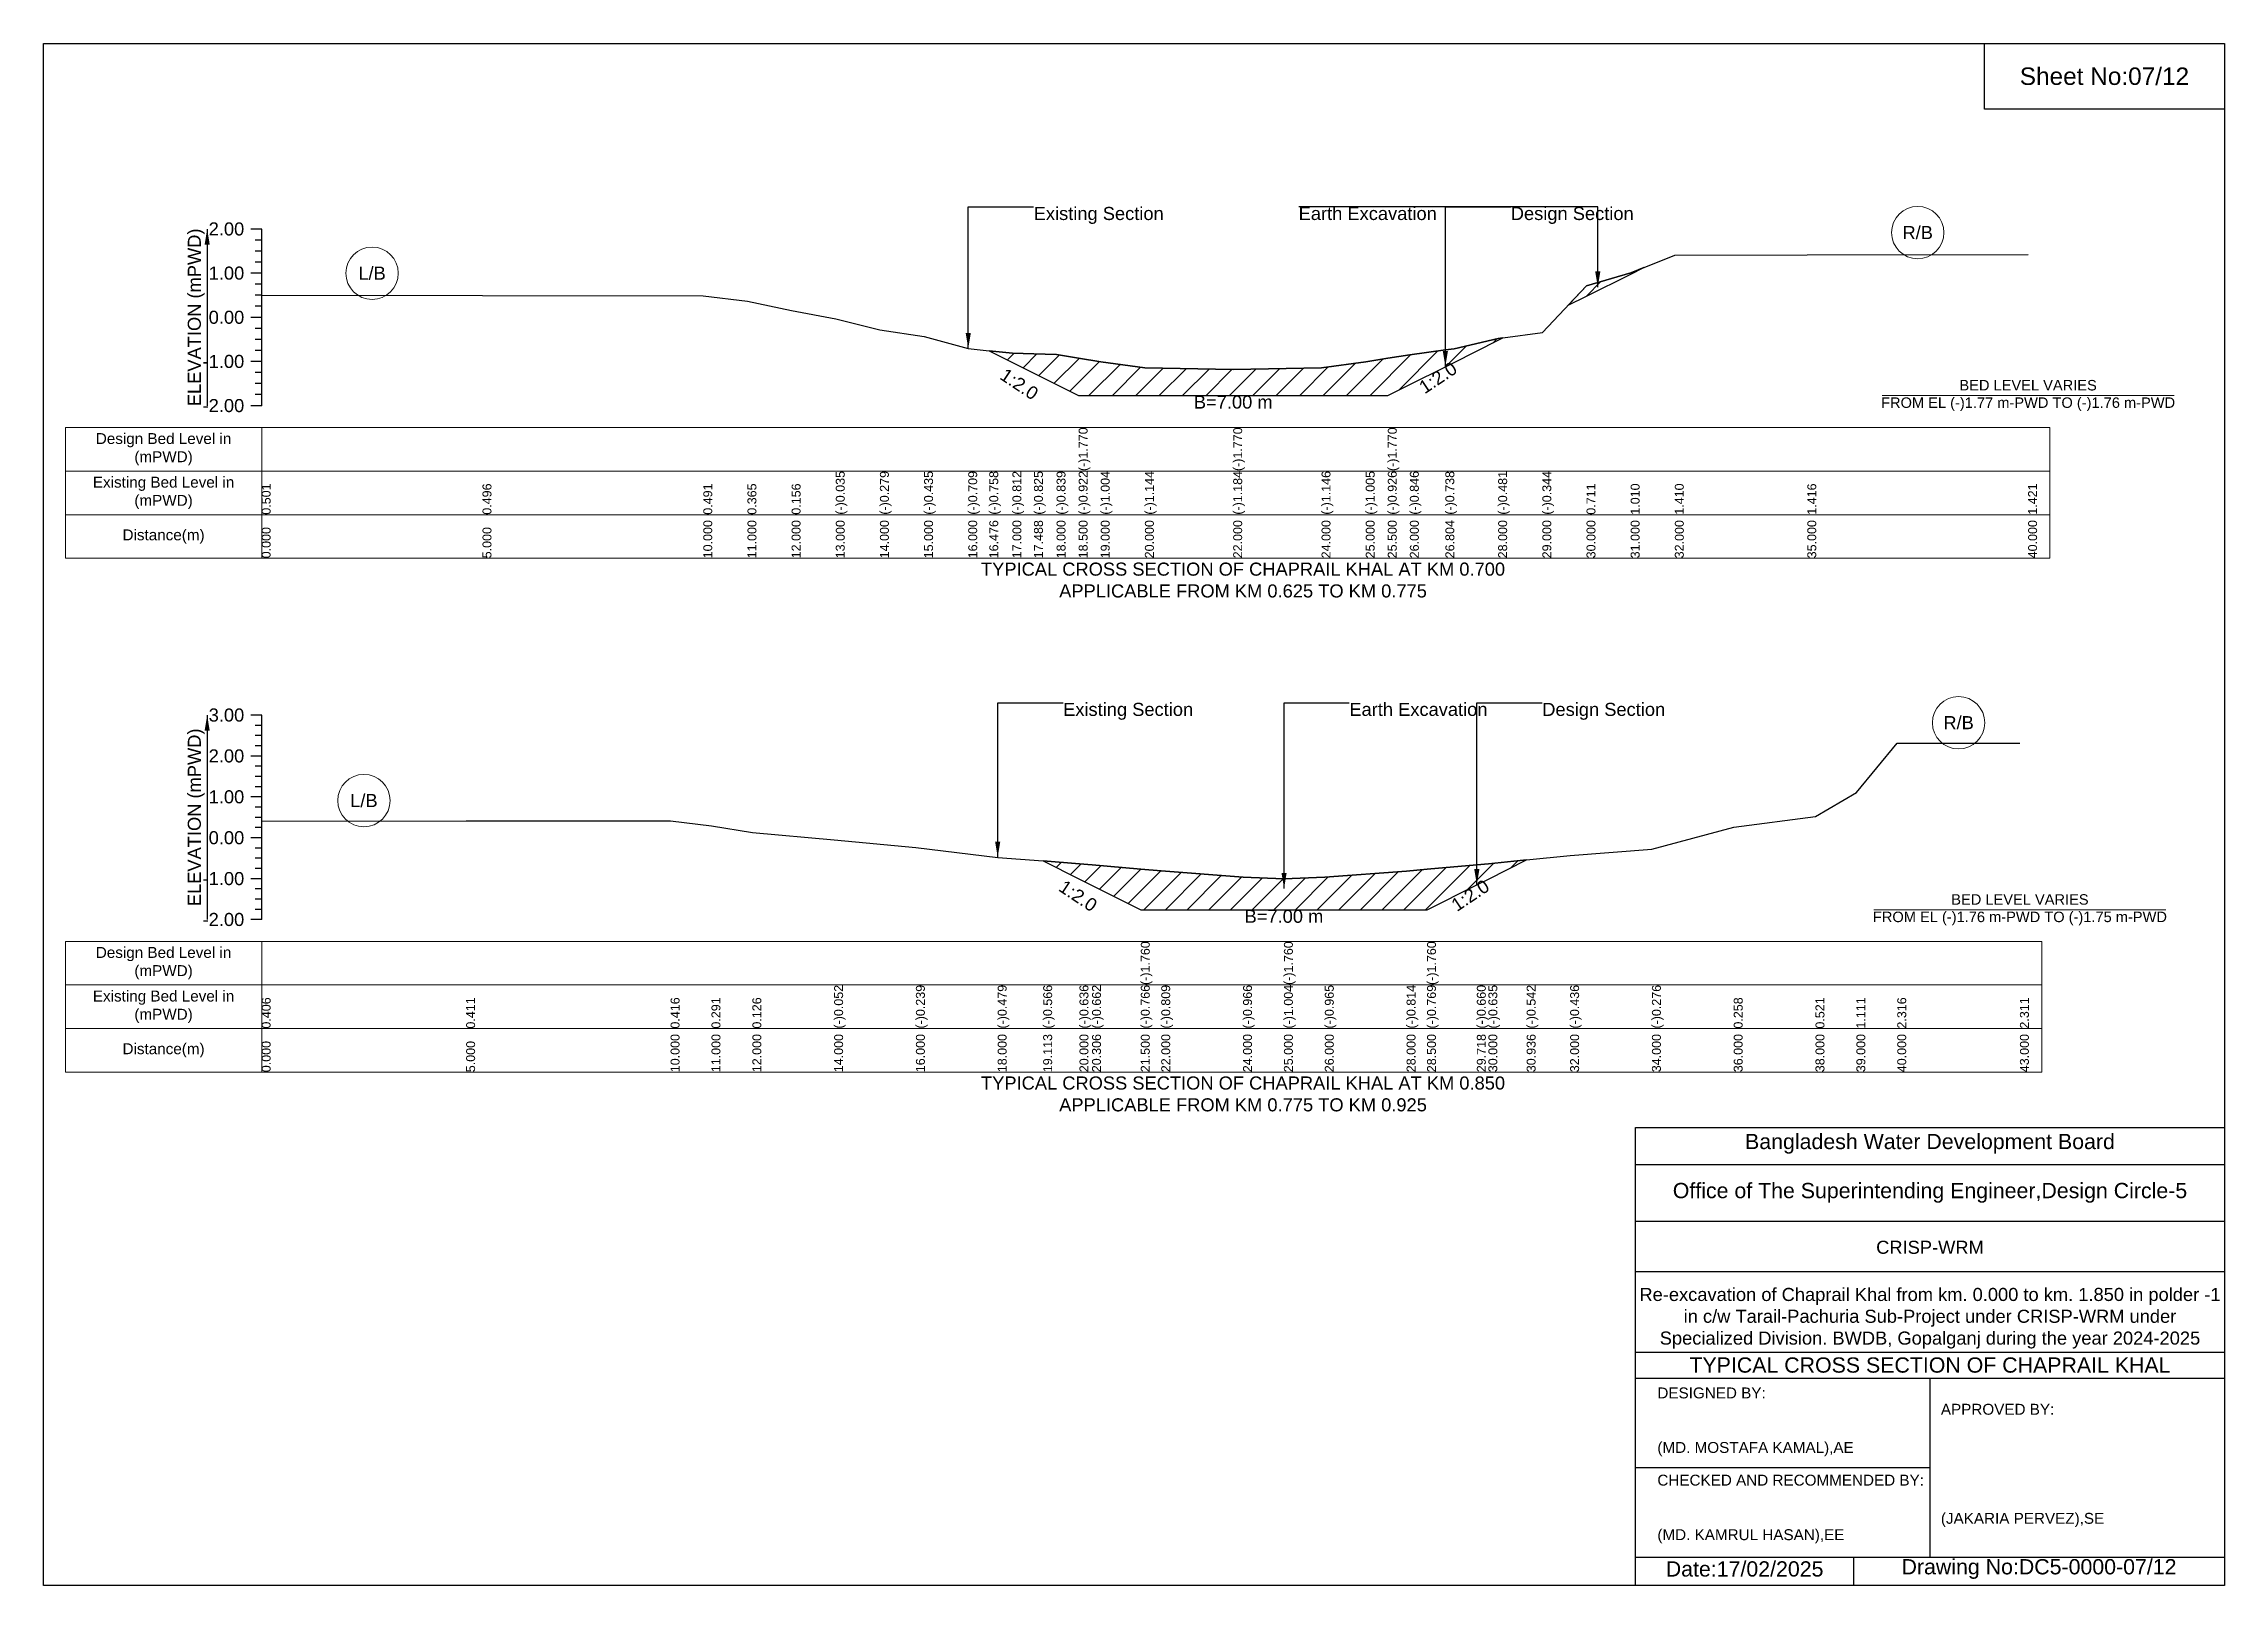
# Model space of a CAD drawing. Header units: inches. Extents: x 91000 to 218000, y -5656 to 0.
# Drawn here: x 160000 to 168000, y -5656 to 0 of the extents above; entities that cross this region are included whole.
import ezdxf

# ---------------------------------------------------------------- set-up
doc = ezdxf.new("R2010")
doc.units = ezdxf.units.IN
doc.header["$LTSCALE"] = 7
doc.header["$MEASUREMENT"] = 0
for name, color, linetype, lineweight in [('Cross section Data Border', 7, 'Continuous', 9), ('Cross Section Labels', 7, 'Continuous', 9), ('Existing_Bed_Level for Xsection', 7, 'Continuous', 25)]:
    doc.layers.add(name, color=color, linetype=linetype, lineweight=lineweight)
doc.styles.get("Standard").update_dxf_attribs({"font": 'arial.ttf'})
doc.dimstyles.get("Standard").update_dxf_attribs({"dimtxt": 0.18, "dimasz": 0.18, "dimexe": 0.18, "dimexo": 0.0625, "dimgap": 0.09, "dimtad": 0, "dimtih": 1, "dimtoh": 1, "dimdec": 4, "dimzin": 0, "dimdsep": 46, "dimtxsty": 'Standard', "dimcen": 0.09, "dimadec": 0, "dimazin": 0, "dimtfac": 1, "dimtdec": 4, "dimtofl": 0, "dimtmove": 0, "dimatfit": 3, "dimfxl": 1, "dimtolj": 1, "dimtzin": 0, "dimarcsym": 0})

msp = doc.modelspace()

# ---------------------------------------------------------------- texts
at = {"attachment_point": 5}
for s, insert, char_height in [('Sheet No:07/12', (167560, -120), 64), ('Bangladesh Water Development Board', (166920, -4036), 56), ('Office of The Superintending Engineer,Design Circle-5', (166920, -4216), 56)]:
    msp.add_mtext(s, dxfattribs=dict(at, insert=insert, char_height=char_height))
for s, insert, char_height, width, attachment_point in [('CRISP-WRM', (166920, -4416), 48, 2240, 5), ('Re-excavation of Chaprail Khal from km. 0.000 to km. 1.850 in polder -1  in c/w Tarail-Pachuria Sub-Project under CRISP-WRM under Specialized Division. BWDB, Gopalganj during the year 2024-2025', (166920, -4676), 48, 2160, 5), ('TYPICAL CROSS SECTION OF CHAPRAIL KHAL', (166920, -4848), 56, 2240, 5), ('DESIGNED BY:^J^J^J(MD. MOSTAFA KAMAL),AE', (165920, -5056), 40, 1120, 4), ('APPROVED BY:^J^J^J^J^J^J(JAKARIA PERVEZ),SE', (166960, -5216), 40, 1120, 4), ('CHECKED AND RECOMMENDED BY:^J^J^J(MD. KAMRUL HASAN),EE', (165920, -5376), 40, 1120, 4), ('Date:17/02/2025', (166240, -5596), 56, 1120, 5), ('Drawing No:DC5-0000-07/12', (167320, -5596), 56, 1760, 5)]:
    msp.add_mtext(s, dxfattribs=dict(insert=insert, char_height=char_height, width=width, attachment_point=attachment_point))
at = {"layer": 'Cross section Data Border', "char_height": 40, "width": 640, "attachment_point": 5}
for s, insert in [('Design Bed Level in (mPWD)', (160440, -1488.2)), ('Existing Bed Level in (mPWD)', (160440, -1648.2)), ('Distance(m)', (160440, -1808.2)), ('Design Bed Level in (mPWD)', (160440, -3373.4)), ('Existing Bed Level in (mPWD)', (160440, -3533.4)), ('Distance(m)', (160440, -3693.4))]:
    msp.add_mtext(s, dxfattribs=dict(at, insert=insert))
at = {"layer": 'Cross Section Labels'}
for s, insert, char_height, attachment_point in [('Existing Section', (163632, -599.2), 48, 1), ('Earth Excavation', (164604, -599.2), 48, 1), ('Design Section', (165382.2, -599.2), 48, 1), ('R/B', (166875, -693.4), 48, 5), ('L/B', (161205, -842.4), 48, 5), ('BED LEVEL VARIES ^JFROM EL (-)1.77 m-PWD TO (-)1.76 m-PWD', (167280, -1290.9), 38.4, 5), ('B=7.00 m', (164364, -1290.9), 48, 2), ('TYPICAL CROSS SECTION OF CHAPRAIL KHAL AT KM 0.700^JAPPLICABLE FROM KM 0.625 TO KM 0.775', (164400, -1968.2), 48, 5), ('Existing Section', (163740, -2418.4), 48, 1), ('Earth Excavation', (164790, -2418.4), 48, 1), ('Design Section', (165497.7, -2418.4), 48, 1), ('R/B', (167025, -2491.4), 48, 5), ('L/B', (161175, -2777.1), 48, 5), ('BED LEVEL VARIES ^JFROM EL (-)1.76 m-PWD TO (-)1.75 m-PWD', (167250, -3177.4), 38.4, 5), ('B=7.00 m', (164550, -3177.4), 48, 2), ('TYPICAL CROSS SECTION OF CHAPRAIL KHAL AT KM 0.850^JAPPLICABLE FROM KM 0.775 TO KM 0.925', (164400, -3853.4), 48, 5)]:
    msp.add_mtext(s, dxfattribs=dict(at, insert=insert, char_height=char_height, attachment_point=attachment_point))
at = {"layer": 'Cross Section Labels', "char_height": 48, "attachment_point": 2}
for insert, rotation in [((163592.6, -1229.2), 326.30993), ((165101.7, -1205.6), 33.69007), ((163808.5, -3106.6), 326.30993), ((165220.2, -3104.8), 33.69007)]:
    msp.add_mtext('1:2.0', dxfattribs=dict(at, insert=insert, rotation=rotation))
at = {"layer": 'Existing_Bed_Level for Xsection', "rotation": 90}
for s, insert, char_height, attachment_point in [('ELEVATION (mPWD)', (160560, -1004.2), 48, 5), ('(-)1.770', (163797, -1568.2), 32.8, 1), ('(-)1.770', (164364, -1568.2), 32.8, 1), ('(-)1.770', (164931, -1568.2), 32.8, 1), ('(-)0.035', (162906, -1728.2), 32.8, 1), ('(-)0.279', (163068, -1728.2), 32.8, 1), ('(-)0.435', (163230, -1728.2), 32.8, 1), ('(-)0.709', (163392, -1728.2), 32.8, 1), ('(-)0.758', (163469.1, -1728.2), 32.8, 1), ('(-)0.812', (163554, -1728.2), 32.8, 1), ('(-)0.825', (163633.1, -1728.2), 32.8, 1), ('(-)0.839', (163716, -1728.2), 32.8, 1), ('(-)0.922', (163797, -1728.2), 32.8, 1), ('(-)1.004', (163878, -1728.2), 32.8, 1), ('(-)1.144', (164040, -1728.2), 32.8, 1), ('(-)1.184', (164364, -1728.2), 32.8, 1), ('(-)1.146', (164688, -1728.2), 32.8, 1), ('(-)1.005', (164850, -1728.2), 32.8, 1), ('(-)0.926', (164931, -1728.2), 32.8, 1), ('(-)0.846', (165012, -1728.2), 32.8, 1), ('(-)0.738', (165142.2, -1728.2), 32.8, 1), ('(-)0.481', (165336, -1728.2), 32.8, 1), ('(-)0.344', (165498, -1728.2), 32.8, 1), ('0.501', (160800, -1728.2), 32.8, 1), ('0.496', (161610, -1728.2), 32.8, 1), ('0.491', (162420, -1728.2), 32.8, 1), ('0.365', (162582, -1728.2), 32.8, 1), ('0.156', (162744, -1728.2), 32.8, 1), ('0.711', (165660, -1728.2), 32.8, 1), ('1.010', (165822, -1728.2), 32.8, 1), ('1.410', (165984, -1728.2), 32.8, 1), ('1.416', (166470, -1728.2), 32.8, 1), ('1.421', (167280, -1728.2), 32.8, 1), ('10.000', (162420, -1888.2), 32.8, 1), ('11.000', (162582, -1888.2), 32.8, 1), ('12.000', (162744, -1888.2), 32.8, 1), ('13.000', (162906, -1888.2), 32.8, 1), ('14.000', (163068, -1888.2), 32.8, 1), ('15.000', (163230, -1888.2), 32.8, 1), ('16.000', (163392, -1888.2), 32.8, 1), ('16.476', (163469.1, -1888.2), 32.8, 1), ('17.000', (163554, -1888.2), 32.8, 1), ('17.488', (163633.1, -1888.2), 32.8, 1), ('18.000', (163716, -1888.2), 32.8, 1), ('18.500', (163797, -1888.2), 32.8, 1), ('19.000', (163878, -1888.2), 32.8, 1), ('20.000', (164040, -1888.2), 32.8, 1), ('22.000', (164364, -1888.2), 32.8, 1), ('24.000', (164688, -1888.2), 32.8, 1), ('25.000', (164850, -1888.2), 32.8, 1), ('25.500', (164931, -1888.2), 32.8, 1), ('26.000', (165012, -1888.2), 32.8, 1), ('26.804', (165142.2, -1888.2), 32.8, 1), ('28.000', (165336, -1888.2), 32.8, 1), ('29.000', (165498, -1888.2), 32.8, 1), ('30.000', (165660, -1888.2), 32.8, 1), ('31.000', (165822, -1888.2), 32.8, 1), ('32.000', (165984, -1888.2), 32.8, 1), ('35.000', (166470, -1888.2), 32.8, 1), ('40.000', (167280, -1888.2), 32.8, 1), ('0.000', (160800, -1888.2), 32.8, 1), ('5.000', (161610, -1888.2), 32.8, 1), ('ELEVATION (mPWD)', (160560, -2838.4), 48, 5), ('(-)1.760', (164025, -3453.4), 32.8, 1), ('(-)1.760', (164550, -3453.4), 32.8, 1), ('(-)1.760', (165075, -3453.4), 32.8, 1), ('0.406', (160800, -3613.4), 32.8, 1), ('0.411', (161550, -3613.4), 32.8, 1), ('0.416', (162300, -3613.4), 32.8, 1), ('0.291', (162450, -3613.4), 32.8, 1), ('0.126', (162600, -3613.4), 32.8, 1), ('(-)0.052', (162900, -3613.4), 32.8, 1), ('(-)0.239', (163200, -3613.4), 32.8, 1), ('(-)0.479', (163500, -3613.4), 32.8, 1), ('(-)0.566', (163666.9, -3613.4), 32.8, 1), ('(-)0.636', (163800, -3613.4), 32.8, 1), ('(-)0.662', (163846, -3613.4), 32.8, 1), ('(-)0.766', (164025, -3613.4), 32.8, 1), ('(-)0.809', (164100, -3613.4), 32.8, 1), ('(-)0.966', (164400, -3613.4), 32.8, 1), ('(-)1.004', (164550, -3613.4), 32.8, 1), ('(-)0.965', (164700, -3613.4), 32.8, 1), ('(-)0.814', (165000, -3613.4), 32.8, 1), ('(-)0.769', (165075, -3613.4), 32.8, 1), ('(-)0.660', (165257.7, -3613.4), 32.8, 1), ('(-)0.635', (165300, -3613.4), 32.8, 1), ('(-)0.542', (165440.4, -3613.4), 32.8, 1), ('(-)0.436', (165600, -3613.4), 32.8, 1), ('(-)0.276', (165900, -3613.4), 32.8, 1), ('0.258', (166200, -3613.4), 32.8, 1), ('0.521', (166500, -3613.4), 32.8, 1), ('1.111', (166650, -3613.4), 32.8, 1), ('2.316', (166800, -3613.4), 32.8, 1), ('2.311', (167250, -3613.4), 32.8, 1), ('0.000', (160800, -3773.4), 32.8, 1), ('5.000', (161550, -3773.4), 32.8, 1), ('10.000', (162300, -3773.4), 32.8, 1), ('11.000', (162450, -3773.4), 32.8, 1), ('12.000', (162600, -3773.4), 32.8, 1), ('14.000', (162900, -3773.4), 32.8, 1), ('16.000', (163200, -3773.4), 32.8, 1), ('18.000', (163500, -3773.4), 32.8, 1), ('19.113', (163666.9, -3773.4), 32.8, 1), ('20.000', (163800, -3773.4), 32.8, 1), ('20.306', (163846, -3773.4), 32.8, 1), ('21.500', (164025, -3773.4), 32.8, 1), ('22.000', (164100, -3773.4), 32.8, 1), ('24.000', (164400, -3773.4), 32.8, 1), ('25.000', (164550, -3773.4), 32.8, 1), ('26.000', (164700, -3773.4), 32.8, 1), ('28.000', (165000, -3773.4), 32.8, 1), ('28.500', (165075, -3773.4), 32.8, 1), ('29.718', (165257.7, -3773.4), 32.8, 1), ('30.000', (165300, -3773.4), 32.8, 1), ('30.936', (165440.4, -3773.4), 32.8, 1), ('32.000', (165600, -3773.4), 32.8, 1), ('34.000', (165900, -3773.4), 32.8, 1), ('36.000', (166200, -3773.4), 32.8, 1), ('38.000', (166500, -3773.4), 32.8, 1), ('39.000', (166650, -3773.4), 32.8, 1), ('40.000', (166800, -3773.4), 32.8, 1), ('43.000', (167250, -3773.4), 32.8, 1)]:
    msp.add_mtext(s, dxfattribs=dict(at, insert=insert, char_height=char_height, attachment_point=attachment_point))
at = {"layer": 'Existing_Bed_Level for Xsection', "char_height": 48, "attachment_point": 6}
for s, insert in [('2.00', (160736, -680.2)), ('1.00', (160736, -842.2)), ('0.00', (160736, -1004.2)), ('-1.00', (160736, -1166.2)), ('-2.00', (160736, -1328.2)), ('3.00', (160736, -2463.4)), ('2.00', (160736, -2613.4)), ('1.00', (160736, -2763.4)), ('0.00', (160736, -2913.4)), ('-1.00', (160736, -3063.4)), ('-2.00', (160736, -3213.4))]:
    msp.add_mtext(s, dxfattribs=dict(at, insert=insert))

# ---------------------------------------------------------------- hatches: boundary and pattern name
at = {"layer": 'Existing_Bed_Level for Xsection'}
h = msp.add_hatch(dxfattribs=at)
h.set_pattern_fill('ANSI31', color=256, scale=486, style=0)
h.paths.add_polyline_path([(165592.6, -960.1), (165660, -926.4), (165822, -845.4), (165870.6, -821.1), (165822, -840.6), (165660, -889)])
h = msp.add_hatch(dxfattribs=at)
h.set_pattern_fill('ANSI31', color=256, scale=486, style=0)
h.paths.add_polyline_path([(163469.1, -1127), (163554, -1169.4), (163633.1, -1209), (163716, -1250.4), (163797, -1290.9), (163878, -1290.9), (164040, -1290.9), (164364, -1290.9), (164688, -1290.9), (164850, -1290.9), (164931, -1290.9), (165012, -1250.4), (165142.2, -1185.3), (165174, -1169.4), (165336, -1088.4), (165353.4, -1079.7), (165336, -1082.1), (165174, -1119.5), (165142.2, -1123.8), (165012, -1141.2), (164931, -1154.1), (164850, -1167), (164688, -1189.8), (164364, -1196), (164040, -1189.5), (163878, -1166.8), (163797, -1153.5), (163716, -1140.1), (163633.1, -1137.9), (163554, -1135.7)])
h = msp.add_hatch(dxfattribs=at)
h.set_pattern_fill('ANSI31', color=256, scale=450, style=0)
h.paths.add_polyline_path([(163666.9, -2998.4), (163800, -3064.9), (163846, -3087.9), (164025, -3177.4), (164100, -3177.4), (164400, -3177.4), (164550, -3177.4), (164700, -3177.4), (165000, -3177.4), (165075, -3177.4), (165257.7, -3086), (165300, -3064.9), (165440.4, -2994.7), (165300, -3008.7), (165257.7, -3012.4), (165075, -3028.8), (165000, -3035.5), (164700, -3058.2), (164550, -3064), (164400, -3058.3), (164100, -3034.8), (164025, -3028.3), (163846, -3012.8), (163800, -3008.8)])

# ---------------------------------------------------------------- linework, layer by layer
for points in [[(160000, 0), (168000, 0), (168000, -5656), (160000, -5656)], [(167120, 0), (168000, 0), (168000, -240), (167120, -240)]]:
    msp.add_lwpolyline(points, close=True)
for points in [[(165840, -5656), (165840, -3976), (168000, -3976)], [(165840, -4112), (168000, -4112)], [(165840, -4320), (168000, -4320)], [(165840, -4504), (168000, -4504)], [(165840, -4800), (168000, -4800)], [(165840, -4896), (168000, -4896)], [(166920, -4896), (166920, -5552)], [(165840, -5224), (166920, -5224)], [(165840, -5552), (168000, -5552)], [(166640, -5552), (166640, -5656)]]:
    msp.add_lwpolyline(points)
at = {"layer": 'Cross section Data Border'}
for points in [[(160080, -1408.2), (167360, -1408.2), (167360, -1888.2), (160080, -1888.2)], [(160080, -3293.4), (167330, -3293.4), (167330, -3773.4), (160080, -3773.4)]]:
    msp.add_lwpolyline(points, close=True, dxfattribs=at)
for points in [[(160800, -1408.2), (160800, -1888.2)], [(160080, -1568.2), (167360, -1568.2)], [(160080, -1728.2), (167360, -1728.2)], [(160800, -3293.4), (160800, -3773.4)], [(160080, -3453.4), (167330, -3453.4)], [(160080, -3613.4), (167330, -3613.4)]]:
    msp.add_lwpolyline(points, dxfattribs=at)
at = {"layer": 'Cross Section Labels'}
for points in [[(166744.2, -1290.9), (167815.8, -1290.9)], [(166714.2, -3177.4), (167785.8, -3177.4)]]:
    msp.add_lwpolyline(points, dxfattribs=at)
for centre in [(166875, -693.4), (161205, -842.4), (167025, -2491.4), (161175, -2777.1)]:
    msp.add_circle(centre, 96, dxfattribs=at)
at = {"layer": 'Existing_Bed_Level for Xsection'}
for points in [[(160800, -680.2), (160760, -680.2)], [(160800, -1328.2), (160800, -1166.2), (160800, -1004.2), (160800, -842.2), (160800, -680.2)], [(160800, -720.7), (160776, -720.7)], [(160800, -761.2), (160776, -761.2)], [(160800, -923), (161610, -923.8), (162420, -924.7), (162582, -945.1), (162744, -978.9), (162906, -1009.9), (163068, -1049.4), (163230, -1074.7), (163392, -1119), (163469.1, -1127), (163554, -1135.7), (163633.1, -1137.9), (163716, -1140.1), (163797, -1153.5), (163797, -1153.5), (163878, -1166.8), (164040, -1189.5), (164364, -1196), (164364, -1196), (164688, -1189.8), (164850, -1167), (164931, -1154.1), (164931, -1154.1), (165012, -1141.2), (165142.2, -1123.8), (165174, -1119.5), (165336, -1082.1), (165353.4, -1079.7), (165498, -1059.9), (165660, -889), (165822, -840.6), (165984, -775.8), (166470, -774.8), (167280, -774)], [(160800, -842.2), (160760, -842.2)], [(160800, -801.7), (160776, -801.7)], [(160800, -882.7), (160776, -882.7)], [(160800, -923.2), (160776, -923.2)], [(160800, -1004.2), (160760, -1004.2)], [(160800, -963.7), (160776, -963.7)], [(160800, -1044.7), (160776, -1044.7)], [(160800, -1085.2), (160776, -1085.2)], [(160800, -1166.2), (160760, -1166.2)], [(160800, -1125.7), (160776, -1125.7)], [(160800, -1206.7), (160776, -1206.7)], [(160800, -1247.2), (160776, -1247.2)], [(160800, -1328.2), (160760, -1328.2)], [(160800, -1287.7), (160776, -1287.7)], [(160800, -2463.4), (160760, -2463.4)], [(160800, -3213.4), (160800, -3063.4), (160800, -2913.4), (160800, -2763.4), (160800, -2613.4), (160800, -2463.4)], [(160800, -2500.9), (160776, -2500.9)], [(160800, -2538.4), (160776, -2538.4)], [(160800, -2613.4), (160760, -2613.4)], [(160800, -2575.9), (160776, -2575.9)], [(160800, -2852.5), (161550, -2851.8), (162300, -2851), (162450, -2869.8), (162600, -2894.5), (162900, -2921.2), (163200, -2949.2), (163500, -2985.2), (163666.9, -2998.4), (163800, -3008.8), (163846, -3012.8), (164025, -3028.3), (164025, -3028.3), (164100, -3034.8), (164400, -3058.3), (164550, -3064), (164550, -3064), (164700, -3058.2), (165000, -3035.5), (165075, -3028.8), (165075, -3028.8), (165257.7, -3012.4), (165300, -3008.7), (165440.4, -2994.7), (165600, -2978.8), (165900, -2954.8), (166200, -2874.7), (166500, -2835.2), (166650, -2746.8), (166800, -2566), (167250, -2566.8)], [(160800, -2650.9), (160776, -2650.9)], [(160800, -2688.4), (160776, -2688.4)], [(160800, -2763.4), (160760, -2763.4)], [(160800, -2725.9), (160776, -2725.9)], [(160800, -2800.9), (160776, -2800.9)], [(160800, -2838.4), (160776, -2838.4)], [(160800, -2875.9), (160776, -2875.9)], [(160800, -2913.4), (160760, -2913.4)], [(160800, -2950.9), (160776, -2950.9)], [(160800, -2988.4), (160776, -2988.4)], [(160800, -3025.9), (160776, -3025.9)], [(160800, -3063.4), (160760, -3063.4)], [(160800, -3100.9), (160776, -3100.9)], [(160800, -3138.4), (160776, -3138.4)], [(160800, -3175.9), (160776, -3175.9)], [(160800, -3213.4), (160760, -3213.4)]]:
    msp.add_lwpolyline(points, dxfattribs=at)
for points in [[(165592.6, -960.1), (165660, -926.4), (165822, -845.4), (165870.6, -821.1), (165822, -840.6), (165660, -889)], [(163469.1, -1127), (163469.1, -1127), (163554, -1169.4), (163633.1, -1209), (163716, -1250.4), (163797, -1290.9), (163797, -1290.9), (163878, -1290.9), (164040, -1290.9), (164364, -1290.9), (164364, -1290.9), (164688, -1290.9), (164850, -1290.9), (164931, -1290.9), (164931, -1290.9), (165012, -1250.4), (165142.2, -1185.3), (165174, -1169.4), (165336, -1088.4), (165353.4, -1079.7), (165353.4, -1079.7), (165353.4, -1079.7), (165336, -1082.1), (165174, -1119.5), (165142.2, -1123.8), (165012, -1141.2), (164931, -1154.1), (164931, -1154.1), (164850, -1167), (164688, -1189.8), (164364, -1196), (164364, -1196), (164040, -1189.5), (163878, -1166.8), (163797, -1153.5), (163797, -1153.5), (163716, -1140.1), (163633.1, -1137.9), (163554, -1135.7), (163469.1, -1127)], [(163666.9, -2998.4), (163666.9, -2998.4), (163800, -3064.9), (163846, -3087.9), (164025, -3177.4), (164025, -3177.4), (164100, -3177.4), (164400, -3177.4), (164550, -3177.4), (164550, -3177.4), (164700, -3177.4), (165000, -3177.4), (165075, -3177.4), (165075, -3177.4), (165257.7, -3086), (165300, -3064.9), (165440.4, -2994.7), (165300, -3008.7), (165257.7, -3012.4), (165075, -3028.8), (165075, -3028.8), (165000, -3035.5), (164700, -3058.2), (164550, -3064), (164550, -3064), (164400, -3058.3), (164100, -3034.8), (164025, -3028.3), (164025, -3028.3), (163846, -3012.8), (163800, -3008.8), (163666.9, -2998.4)]]:
    msp.add_lwpolyline(points, close=True, dxfattribs=at)

msp.set_redraw_order([(e.dxf.handle, doc.entitydb.next_handle()) for e in msp.query("TEXT MTEXT ATTDEF DIMENSION ARC_DIMENSION")])  # texts and dimensions are drawn at this point

# ---------------------------------------------------------------- leaders
at = {"layer": 'Cross Section Labels', "annotation_type": 0, "has_hookline": 1}
for points, hookline_direction, text_width in [([(163392, -1119), (163392, -599.2), (163631.9, -599.2)], 0, 467.2), ([(165701.4, -893.4), (165701.4, -599.2), (164604.1, -599.2)], 1, 497), ([(165142.2, -1185.3), (165142.2, -599.2), (165382.1, -599.2)], 0, 441.2), ([(163500, -2985.2), (163500, -2418.4), (163739.9, -2418.4)], 0, 467.2), ([(164550.5, -3099.8), (164550.5, -2418.4), (164789.9, -2418.4)], 0, 497), ([(165257.7, -3086), (165257.7, -2418.4), (165497.6, -2418.4)], 0, 441.2)]:
    msp.add_leader(points, dimstyle='Standard', override={"dimasz": 57.6}, dxfattribs=dict(at, hookline_direction=hookline_direction, text_width=text_width))
at = {"layer": 'Existing_Bed_Level for Xsection'}
for points in [[(160600, -680.2), (160600, -1328.2)], [(160600, -2463.4), (160600, -3213.4)]]:
    msp.add_leader(points, dimstyle='Standard', override={"dimasz": 57.6}, dxfattribs=at)

doc.saveas('drawing.dxf')
